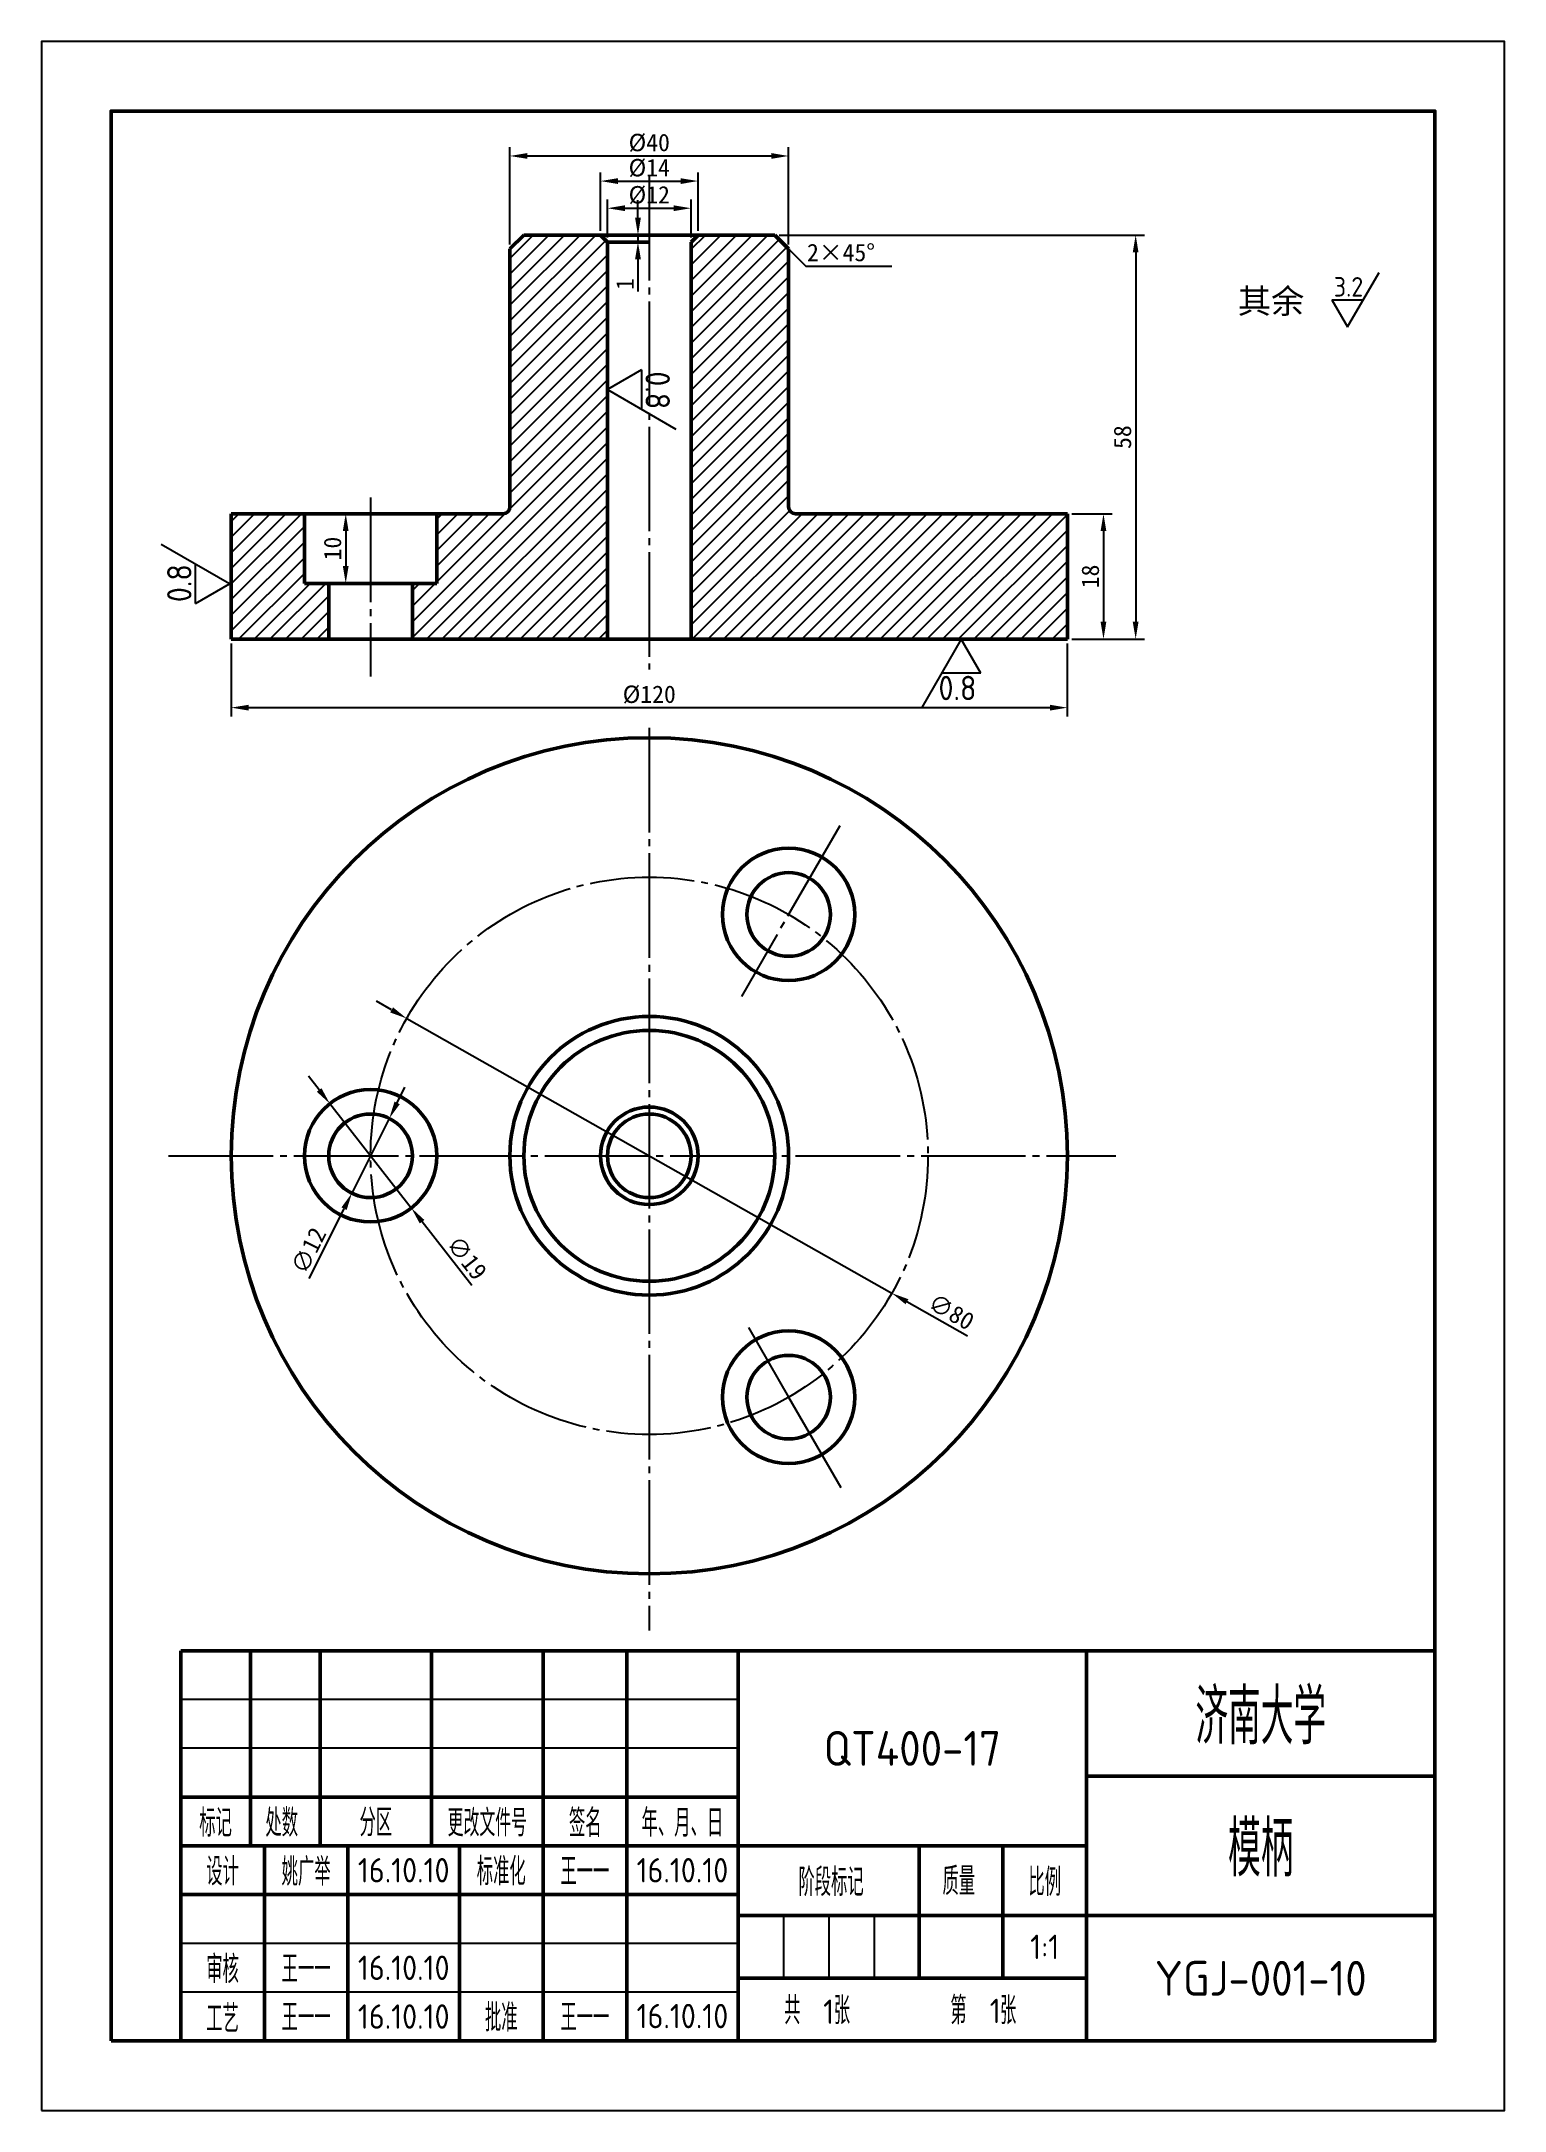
# Model space of a CAD drawing. Header units: millimetres. Extents: x 1179 to 3295, y -300 to 347.
# Drawn here: x 1676.7 to 1886.7, y -299.1 to -2.1 of the extents above; entities that cross this region are included whole.
import ezdxf
from ezdxf.enums import TextEntityAlignment as Align

# ---------------------------------------------------------------- set-up
doc = ezdxf.new("R2010")
doc.units = ezdxf.units.MM
doc.linetypes.add('点画线', pattern=[18, 15, -1, 1, -1])
for name, color, linetype in [('剖面线', 3, 'Continuous'), ('尺寸标注 @ 1', 6, 'Continuous'), ('文字', 7, 'Continuous'), ('标注', 3, 'Continuous'), ('点画线', 1, '点画线'), ('细实线', 1, 'Continuous'), ('辅助线', 4, 'Continuous')]:
    doc.layers.add(name, color=color, linetype=linetype)
doc.layers.add('粗实线', color=7, linetype='Continuous', lineweight=50)
doc.styles.add('数字直体', font='isocp.shx')
doc.styles.add('汉字长仿宋体', font='hyswlongfangsong.ttf', dxfattribs={"width": 0.67})
doc.dimstyles.new('ISO-25', dxfattribs={"dimtxt": 2.5, "dimasz": 2.5, "dimexe": 1.25, "dimexo": 0.625, "dimtad": 1, "dimdsep": 46, "dimtxsty": 'Standard', "dimcen": 2.5, "dimadec": 0, "dimazin": 0, "dimtfac": 1, "dimtmove": 0, "dimatfit": 3, "dimfxl": 1, "dimarcsym": 0})
pattern_1 = [(45, (1157.0434, -276.6742), (-1.122532, 1.122532), [])]

msp = doc.modelspace()

# ---------------------------------------------------------------- texts
at = {"layer": '文字', "insert": (1848.436, -37.608), "char_height": 3.5, "attachment_point": 1}
msp.add_mtext_dynamic_manual_height_columns('{\\fSimSun|b0|i0|c134|p2;其余}', width=15.70147, gutter_width=12.5, heights=[0], dxfattribs=at)
at = {"layer": '文字', "style": '数字直体'}
msp.add_attdef('3.2', text='3.2', height=2.8, dxfattribs=at).set_placement((1866.452, -38.711), align=Align.RIGHT)
at = {"layer": '标注', "insert": (1786.624, -31.133), "char_height": 2.5, "attachment_point": 1}
msp.add_mtext_dynamic_manual_height_columns('2{\\fSimSun|b0|i0|c134|p2;×}45%%D', width=12.08347, gutter_width=12.5, heights=[0], dxfattribs=at)
at = {"layer": '标注', "style": '数字直体'}
for rotation, p in [(270, (1763.439, -54.891)), (90, (1698.285, -77.113))]:
    msp.add_attdef('0.8', text='3.2', height=3.5, rotation=rotation, dxfattribs=at).set_placement(p, align=Align.RIGHT)
msp.add_attdef('0.8', text='3.2', height=3.5, dxfattribs=at).set_placement((1810.944, -96.642), align=Align.RIGHT)

# ---------------------------------------------------------------- blocks, each defined once
blk = doc.blocks.new('不装订A4(带注释性)')
at = {"layer": '粗实线'}
for p, q in [((0, 56), (-180, 56)), ((-180, 56), (-180, 0)), ((-180, 56), (-180, 28)), ((-170, 56), (-170, 28)), ((-160, 56), (-160, 28)), ((-144, 56), (-144, 28)), ((-128, 56), (-128, 0)), ((-116, 56), (-116, 0)), ((-100, 56), (-100, 0)), ((-50, 56), (-50, 0)), ((0, 0), (0, 56)), ((0, 38), (-50, 38)), ((-100, 35), (-180, 35)), ((-50, 28), (-180, 28)), ((-168, 28), (-168, 0)), ((-156, 28), (-156, 0)), ((-140, 28), (-140, 0)), ((-74, 28), (-74, 9)), ((-62, 28), (-62, 9)), ((-100, 21), (-180, 21)), ((0, 18), (-100, 18)), ((-50, 9), (-100, 9)), ((-180, 0), (0, 0))]:
    blk.add_line(p, q, dxfattribs=at)
blk.add_lwpolyline([(-190, 0), (0, 0), (0, 277), (-190, 277)], close=True, dxfattribs=at)
at = {"layer": '细实线'}
for p, q in [((-100, 49), (-180, 49)), ((-100, 42), (-180, 42)), ((-93.5, 18), (-93.5, 9)), ((-87, 18), (-87, 9)), ((-80.5, 18), (-80.5, 9)), ((-100, 14), (-180, 14)), ((-100, 7), (-180, 7))]:
    blk.add_line(p, q, dxfattribs=at)
at = {"layer": '辅助线'}
blk.add_lwpolyline([(-200, -10), (10, -10), (10, 287), (-200, 287)], close=True, dxfattribs=at)
at = {"layer": '文字', "style": '汉字长仿宋体', "width": 0.67}
for s, height, p in [('标记', 3.5, (-175, 31.5)), ('处数', 3.5, (-165.51, 31.5)), ('分区', 3.5, (-152, 31.5)), ('更改文件号', 3.4, (-136, 31.5)), ('签名', 3.5, (-121.94, 31.5)), ('年、月、日', 3.5, (-108, 31.5)), ('标准化', 3.5, (-134, 24.54)), ('设计', 3.5, (-174, 24.5)), ('阶段标记', 3.5, (-86.67, 23)), ('质量', 3.5, (-68.33, 23.13)), ('比例', 3.5, (-56, 23)), ('审核', 3.5, (-174, 10.5)), ('工艺', 3.5, (-174, 3.46)), ('批准', 3.5, (-134, 3.54))]:
    blk.add_text(s, height=height, dxfattribs=at).set_placement(p, align=Align.MIDDLE)
for s, p in [('共    张', (-93.4, 2.77)), ('第    张', (-69.55, 2.77))]:
    blk.add_text(s, height=3.5, dxfattribs=at).set_placement(p)
for tag, height, p in [('单位名称', 7, (-25, 47)), ('图名', 7, (-25, 28)), ('设计者', 3.5, (-162, 24.46)), ('标准化', 3.5, (-122, 24.46)), ('质量', 3.5, (-68, 13.5)), ('审核者', 3.5, (-162, 10.46)), ('工艺者', 3.5, (-162, 3.54)), ('批准者', 3.5, (-122, 3.54))]:
    blk.add_attdef(tag, text='', height=height, dxfattribs=at).set_placement(p, align=Align.MIDDLE)
at = {"layer": '文字', "style": '数字直体'}
for tag, height, p in [('45', 5, (-75, 42)), ('16.10.10', 3.5, (-148, 24.5)), ('16.10.10', 3.5, (-108, 24.5)), ('1:1', 3.5, (-56, 13.5)), ('16.10.10', 3.5, (-148, 10.5)), ('001', 5, (-25, 9)), ('1', 3.5, (-87.01, 4.2)), ('1', 3.5, (-63.1, 4.31)), ('16.10.10', 3.5, (-148, 3.5)), ('16.10.10', 3.5, (-108, 3.57))]:
    blk.add_attdef(tag, text='', height=height, dxfattribs=at).set_placement(p, align=Align.MIDDLE)
blk = doc.blocks.new('*D122')
at = {"layer": 'Defpoints', "color": 0, "transparency": 16777216}
for p in [(1718.14, -154.55), (1729.83, -169.52)]:
    blk.add_point(p, dxfattribs=at)
at = {"layer": '标注', "color": 0, "lineweight": -2, "transparency": 16777216}
for p, q in [((1716.6, -152.58), (1715.06, -150.61)), ((1718.14, -154.55), (1729.83, -169.52)), ((1738.51, -180.64), (1731.37, -171.49))]:
    blk.add_line(p, q, dxfattribs=at)
at = {"layer": '标注', "color": 0, "transparency": 16777216}
for points in [[(1716.93, -152.32), (1716.27, -152.84), (1718.14, -154.55)], [(1731.7, -171.24), (1731.04, -171.75), (1729.83, -169.52)]]:
    blk.add_solid(points, dxfattribs=at)
at = {"layer": '标注', "color": 0, "transparency": 16777216, "insert": (1737.81, -176.69), "char_height": 2.5, "attachment_point": 5, "rotation": 307.9878}
blk.add_mtext('∅19', dxfattribs=at)
blk = doc.blocks.new('*D123')
at = {"layer": 'Defpoints', "color": 0, "transparency": 16777216}
for p in [(1726.67, -156.67), (1721.3, -167.4)]:
    blk.add_point(p, dxfattribs=at)
at = {"layer": '标注', "color": 0, "lineweight": -2, "transparency": 16777216}
for p, q in [((1727.79, -154.44), (1728.91, -152.2)), ((1726.67, -156.67), (1721.3, -167.4)), ((1715.16, -179.63), (1720.17, -169.64))]:
    blk.add_line(p, q, dxfattribs=at)
at = {"layer": '标注', "color": 0, "transparency": 16777216}
for points in [[(1727.42, -154.25), (1728.17, -154.63), (1726.67, -156.67)], [(1719.8, -169.45), (1720.55, -169.82), (1721.3, -167.4)]]:
    blk.add_solid(points, dxfattribs=at)
at = {"layer": '标注', "color": 0, "transparency": 16777216, "insert": (1715.08, -175.62), "char_height": 2.5, "attachment_point": 5, "rotation": 63.3763}
blk.add_mtext('∅12', dxfattribs=at)
blk = doc.blocks.new('*D124')
at = {"layer": 'Defpoints', "color": 0, "transparency": 16777216}
for p in [(1823.98, -69.88), (1823.98, -87.88), (1829.17, -87.88)]:
    blk.add_point(p, dxfattribs=at)
at = {"layer": '标注', "color": 0, "lineweight": -2, "transparency": 16777216}
for p, q in [((1824.61, -69.88), (1830.42, -69.88)), ((1829.17, -72.38), (1829.17, -85.38)), ((1824.61, -87.88), (1830.42, -87.88))]:
    blk.add_line(p, q, dxfattribs=at)
at = {"layer": '标注', "color": 0, "transparency": 16777216}
for points in [[(1828.75, -72.38), (1829.58, -72.38), (1829.17, -69.88)], [(1828.75, -85.38), (1829.58, -85.38), (1829.17, -87.88)]]:
    blk.add_solid(points, dxfattribs=at)
at = {"layer": '标注', "color": 0, "transparency": 16777216, "insert": (1827.29, -78.88), "char_height": 2.5, "attachment_point": 5, "rotation": 90}
blk.add_mtext('18', dxfattribs=at)
blk = doc.blocks.new('*D125')
at = {"layer": 'Defpoints', "color": 0, "transparency": 16777216}
for p in [(1781.98, -29.88), (1823.98, -87.88), (1833.79, -87.88)]:
    blk.add_point(p, dxfattribs=at)
at = {"layer": '标注', "color": 0, "lineweight": -2, "transparency": 16777216}
for p, q in [((1782.61, -29.88), (1835.04, -29.88)), ((1833.79, -32.38), (1833.79, -85.38)), ((1824.61, -87.88), (1835.04, -87.88))]:
    blk.add_line(p, q, dxfattribs=at)
at = {"layer": '标注', "color": 0, "transparency": 16777216}
for points in [[(1833.37, -32.38), (1834.2, -32.38), (1833.79, -29.88)], [(1833.37, -85.38), (1834.2, -85.38), (1833.79, -87.88)]]:
    blk.add_solid(points, dxfattribs=at)
at = {"layer": '标注', "color": 0, "transparency": 16777216, "insert": (1831.91, -58.88), "char_height": 2.5, "attachment_point": 5, "rotation": 90}
blk.add_mtext('58', dxfattribs=at)
blk = doc.blocks.new('*D126')
at = {"layer": 'Defpoints', "color": 0, "transparency": 16777216}
for p in [(1756.98, -29.88), (1757.98, -30.88), (1762.36, -30.88)]:
    blk.add_point(p, dxfattribs=at)
at = {"layer": '标注', "color": 0, "lineweight": -2, "transparency": 16777216}
for p, q in [((1762.36, -27.38), (1762.36, -24.88)), ((1757.61, -29.88), (1763.61, -29.88)), ((1758.61, -30.88), (1763.61, -30.88)), ((1762.36, -29.88), (1762.36, -30.88)), ((1762.36, -33.38), (1762.36, -37.96))]:
    blk.add_line(p, q, dxfattribs=at)
at = {"layer": '标注', "color": 0, "transparency": 16777216}
for points in [[(1761.94, -27.38), (1762.78, -27.38), (1762.36, -29.88)], [(1761.94, -33.38), (1762.78, -33.38), (1762.36, -30.88)]]:
    blk.add_solid(points, dxfattribs=at)
at = {"layer": '标注', "color": 0, "transparency": 16777216, "insert": (1760.49, -36.92), "char_height": 2.5, "attachment_point": 5, "rotation": 90}
blk.add_mtext('1', dxfattribs=at)
blk = doc.blocks.new('*D127')
at = {"layer": 'Defpoints', "color": 0, "transparency": 16777216}
for p in [(1714.48, -69.88), (1714.48, -79.88), (1720.42, -79.88)]:
    blk.add_point(p, dxfattribs=at)
at = {"layer": '标注', "color": 0, "lineweight": -2, "transparency": 16777216}
for p, q in [((1715.11, -69.88), (1721.67, -69.88)), ((1720.42, -72.38), (1720.42, -77.38)), ((1715.11, -79.88), (1721.67, -79.88))]:
    blk.add_line(p, q, dxfattribs=at)
at = {"layer": '标注', "color": 0, "transparency": 16777216}
for points in [[(1720, -72.38), (1720.83, -72.38), (1720.42, -69.88)], [(1720, -77.38), (1720.83, -77.38), (1720.42, -79.88)]]:
    blk.add_solid(points, dxfattribs=at)
at = {"layer": '标注', "color": 0, "transparency": 16777216, "insert": (1718.54, -74.88), "char_height": 2.5, "attachment_point": 5, "rotation": 90}
blk.add_mtext('10', dxfattribs=at)
blk = doc.blocks.new('*D128')
at = {"layer": 'Defpoints', "color": 0, "transparency": 16777216}
for p in [(1769.98, -26.03), (1757.98, -30.88), (1769.98, -30.88)]:
    blk.add_point(p, dxfattribs=at)
at = {"layer": '标注', "color": 0, "lineweight": -2, "transparency": 16777216}
for p, q in [((1757.98, -30.25), (1757.98, -24.78)), ((1760.48, -26.03), (1767.48, -26.03)), ((1769.98, -30.25), (1769.98, -24.78))]:
    blk.add_line(p, q, dxfattribs=at)
at = {"layer": '标注', "color": 0, "transparency": 16777216}
for points in [[(1760.48, -25.61), (1760.48, -26.44), (1757.98, -26.03)], [(1767.48, -25.61), (1767.48, -26.44), (1769.98, -26.03)]]:
    blk.add_solid(points, dxfattribs=at)
at = {"layer": '标注', "color": 0, "transparency": 16777216, "insert": (1763.98, -24.15), "char_height": 2.5, "attachment_point": 5}
blk.add_mtext('%%C12', dxfattribs=at)
blk = doc.blocks.new('*D129')
at = {"layer": 'Defpoints', "color": 0, "transparency": 16777216}
for p in [(1770.98, -22.13), (1756.98, -29.88), (1770.98, -29.88)]:
    blk.add_point(p, dxfattribs=at)
at = {"layer": '标注', "color": 0, "lineweight": -2, "transparency": 16777216}
for p, q in [((1756.98, -29.25), (1756.98, -20.88)), ((1759.48, -22.13), (1768.48, -22.13)), ((1770.98, -29.25), (1770.98, -20.88))]:
    blk.add_line(p, q, dxfattribs=at)
at = {"layer": '标注', "color": 0, "transparency": 16777216}
for points in [[(1759.48, -21.72), (1759.48, -22.55), (1756.98, -22.13)], [(1768.48, -21.72), (1768.48, -22.55), (1770.98, -22.13)]]:
    blk.add_solid(points, dxfattribs=at)
at = {"layer": '标注', "color": 0, "transparency": 16777216, "insert": (1763.98, -20.26), "char_height": 2.5, "attachment_point": 5}
blk.add_mtext('%%c14', dxfattribs=at)
blk = doc.blocks.new('*D130')
at = {"layer": 'Defpoints', "color": 0, "transparency": 16777216}
for p in [(1783.98, -18.53), (1743.98, -31.88), (1783.98, -31.88)]:
    blk.add_point(p, dxfattribs=at)
at = {"layer": '标注', "color": 0, "lineweight": -2, "transparency": 16777216}
for p, q in [((1743.98, -31.25), (1743.98, -17.28)), ((1783.98, -31.25), (1783.98, -17.28)), ((1746.48, -18.53), (1781.48, -18.53))]:
    blk.add_line(p, q, dxfattribs=at)
at = {"layer": '标注', "color": 0, "transparency": 16777216}
for points in [[(1746.48, -18.11), (1746.48, -18.94), (1743.98, -18.53)], [(1781.48, -18.11), (1781.48, -18.94), (1783.98, -18.53)]]:
    blk.add_solid(points, dxfattribs=at)
at = {"layer": '标注', "color": 0, "transparency": 16777216, "insert": (1763.98, -16.65), "char_height": 2.5, "attachment_point": 5}
blk.add_mtext('%%C40', dxfattribs=at)
blk = doc.blocks.new('*D131')
at = {"layer": 'Defpoints', "color": 0, "transparency": 16777216}
for p in [(1703.98, -87.88), (1823.98, -87.88), (1823.98, -97.71)]:
    blk.add_point(p, dxfattribs=at)
at = {"layer": '标注', "color": 0, "lineweight": -2, "transparency": 16777216}
for p, q in [((1703.98, -88.5), (1703.98, -98.96)), ((1823.98, -88.5), (1823.98, -98.96)), ((1706.48, -97.71), (1821.48, -97.71))]:
    blk.add_line(p, q, dxfattribs=at)
at = {"layer": '标注', "color": 0, "transparency": 16777216}
for points in [[(1706.48, -97.3), (1706.48, -98.13), (1703.98, -97.71)], [(1821.48, -97.3), (1821.48, -98.13), (1823.98, -97.71)]]:
    blk.add_solid(points, dxfattribs=at)
at = {"layer": '标注', "color": 0, "transparency": 16777216, "insert": (1763.98, -95.84), "char_height": 2.5, "attachment_point": 5}
blk.add_mtext('%%C120', dxfattribs=at)
blk = doc.blocks.new('*D132')
at = {"layer": 'Defpoints', "color": 0, "transparency": 16777216}
for p in [(1729.18, -142.33), (1798.79, -181.75)]:
    blk.add_point(p, dxfattribs=at)
at = {"layer": '标注', "color": 0, "lineweight": -2, "transparency": 16777216}
for p, q in [((1727, -141.09), (1724.83, -139.86)), ((1729.18, -142.33), (1798.79, -181.75)), ((1809.67, -187.91), (1800.96, -182.98))]:
    blk.add_line(p, q, dxfattribs=at)
at = {"layer": '标注', "color": 0, "transparency": 16777216}
for points in [[(1727.21, -140.73), (1726.8, -141.46), (1729.18, -142.33)], [(1801.17, -182.62), (1800.76, -183.34), (1798.79, -181.75)]]:
    blk.add_solid(points, dxfattribs=at)
at = {"layer": '标注', "color": 0, "transparency": 16777216, "insert": (1807.33, -184.43), "char_height": 2.5, "attachment_point": 5, "rotation": 330.475}
blk.add_mtext('∅80', dxfattribs=at)

# ---------------------------------------------------------------- dimensions: what is measured, and where the dimension line sits
at = {"layer": '标注'}
for base, p1, p2, text, picture, middle in [((1783.984, -18.528), (1743.984, -31.879), (1783.984, -31.879), '%%C<>', '*D130', (1763.984, -16.653)), ((1770.984, -22.132), (1756.984, -29.879), (1770.984, -29.879), '%%c14', '*D129', (1763.984, -20.257))]:
    dim = msp.add_linear_dim(base=base, p1=p1, p2=p2, text=text, dimstyle='ISO-25', dxfattribs=at)
    dim.commit()
    dim.dimension.update_dxf_attribs({"geometry": picture, "text_midpoint": middle})
for base, p1, p2, text, picture, middle in [((1769.984, -26.027), (1757.984, -30.879), (1769.984, -30.879), '%%C<>', '*D128', (1763.984, -26.027)), ((1823.984, -97.713), (1703.984, -87.879), (1823.984, -87.879), '%%C120', '*D131', (1763.984, -97.713))]:
    dim = msp.add_linear_dim(base=base, p1=p1, p2=p2, text=text, dimstyle='ISO-25', dxfattribs=at)
    dim.commit()
    dim.dimension.update_dxf_attribs({"geometry": picture, "text_midpoint": middle, "dimtype": 160})
for base, p1, p2, picture, middle in [((1762.361, -30.879), (1756.984, -29.879), (1757.984, -30.879), '*D126', (1762.361, -36.921)), ((1833.785, -87.879), (1781.984, -29.879), (1823.984, -87.879), '*D125', (1833.785, -58.879)), ((1829.166, -87.879), (1823.984, -69.879), (1823.984, -87.879), '*D124', (1829.166, -78.879))]:
    dim = msp.add_linear_dim(base=base, p1=p1, p2=p2, angle=90, dimstyle='ISO-25', dxfattribs=at)
    dim.commit()
    dim.dimension.update_dxf_attribs({"geometry": picture, "text_midpoint": middle, "dimtype": 160})
dim = msp.add_linear_dim(base=(1720.416, -79.879), p1=(1714.484, -69.879), p2=(1714.484, -79.879), angle=90, dimstyle='ISO-25', dxfattribs=at)
dim.commit()
dim.dimension.update_dxf_attribs({"geometry": '*D127', "text_midpoint": (1718.541, -74.879)})
dim = msp.add_diameter_dim_2p(p1=(1729.178, -142.325), p2=(1798.79, -181.749), dimstyle='ISO-25', dxfattribs=at)
dim.commit()
dim.dimension.update_dxf_attribs({"geometry": '*D132', "text_midpoint": (1807.327, -184.43)})
for p1, p2, picture, middle in [((1718.137, -154.55), (1729.831, -169.525), '*D122', (1736.33, -177.846)), ((1726.673, -156.673), (1721.295, -167.401), '*D123', (1716.752, -176.465))]:
    dim = msp.add_diameter_dim_2p(p1=p1, p2=p2, dimstyle='ISO-25', dxfattribs=at)
    dim.commit()
    dim.dimension.update_dxf_attribs({"geometry": picture, "text_midpoint": middle, "dimtype": 163})

# ---------------------------------------------------------------- hatches: boundary and pattern name
at = {"layer": '剖面线'}
h = msp.add_hatch(dxfattribs=at)
h.set_pattern_fill('ANSI31', color=256, scale=0.5)
h.set_pattern_definition(pattern_1)
h.paths.add_polyline_path([(1703.984, -87.879), (1717.984, -87.879), (1717.984, -79.879), (1714.484, -79.879), (1714.484, -69.879), (1707.879, -69.879), (1703.984, -69.879)])
h.paths.add_polyline_path([(1742.984, -69.879), (1733.484, -69.879), (1733.484, -79.879), (1729.984, -79.879), (1729.984, -87.879), (1757.984, -87.879), (1757.984, -30.879), (1756.984, -29.879), (1745.984, -29.879), (1743.984, -31.879), (1743.984, -68.879, -0.4142136)])
h = msp.add_hatch(dxfattribs=at)
h.set_pattern_fill('ANSI31', color=256, scale=0.5)
h.set_pattern_definition(pattern_1)
h.paths.add_polyline_path([(1783.984, -31.879), (1781.984, -29.879), (1770.984, -29.879), (1769.984, -30.879), (1769.984, -87.879), (1823.984, -87.879), (1823.984, -69.879), (1784.984, -69.879, -0.4142136), (1783.984, -68.879)])

# ---------------------------------------------------------------- linework, layer by layer
at = {"layer": '文字'}
for p, q in [((1864.189, -43.075), (1868.715, -35.235)), ((1861.926, -39.155), (1866.452, -39.155)), ((1861.926, -39.155), (1864.189, -43.075))]:
    msp.add_line(p, q, dxfattribs=at)
at = {"layer": '标注'}
for p, q in [((1783.984, -31.879), (1786.455, -34.351)), ((1786.455, -34.351), (1798.772, -34.351)), ((1762.884, -49.233), (1757.984, -52.062)), ((1762.884, -49.233), (1762.884, -54.891)), ((1757.984, -52.062), (1767.784, -57.72)), ((1703.739, -79.942), (1693.939, -74.284)), ((1698.839, -82.771), (1698.839, -77.113)), ((1698.839, -82.771), (1703.739, -79.942)), ((1808.751, -87.879), (1803.093, -97.679)), ((1811.58, -92.779), (1808.751, -87.879)), ((1811.58, -92.779), (1805.922, -92.779))]:
    msp.add_line(p, q, dxfattribs=at)
at = {"layer": '点画线'}
for p, q in [((1763.984, -21.398), (1763.984, -92.231)), ((1723.984, -67.569), (1723.984, -93.224)), ((1763.984, -100.609), (1763.984, -230.172)), ((1791.337, -114.661), (1777.196, -139.154)), ((1694.989, -162.037), (1830.959, -162.037)), ((1778.224, -186.702), (1783.984, -196.678)), ((1783.984, -196.678), (1791.93, -210.441))]:
    msp.add_line(p, q, dxfattribs=at)
msp.add_circle((1763.984, -162.037), 40, dxfattribs=at)
at = {"layer": '粗实线'}
for p, q in [((1745.984, -29.879), (1743.984, -31.879)), ((1743.984, -68.879), (1743.984, -31.879)), ((1745.984, -29.879), (1768.984, -29.879)), ((1756.984, -29.879), (1757.984, -30.879)), ((1757.984, -30.879), (1757.984, -87.879)), ((1763.984, -30.879), (1757.984, -30.879)), ((1768.984, -29.879), (1781.984, -29.879)), ((1770.984, -29.879), (1769.984, -30.879)), ((1769.984, -30.879), (1769.984, -87.879)), ((1781.984, -29.879), (1783.984, -31.879)), ((1783.984, -31.879), (1783.984, -68.879)), ((1703.984, -69.879), (1742.984, -69.879)), ((1703.984, -87.879), (1703.984, -69.879)), ((1723.984, -69.879), (1707.879, -69.879)), ((1714.484, -79.879), (1714.484, -69.879)), ((1733.484, -79.879), (1733.484, -69.879)), ((1784.984, -69.879), (1823.984, -69.879)), ((1823.984, -69.879), (1823.984, -87.879)), ((1717.984, -79.879), (1714.484, -79.879)), ((1717.984, -79.879), (1717.984, -87.879)), ((1717.984, -79.879), (1729.984, -79.879)), ((1729.984, -79.879), (1729.984, -87.879)), ((1729.984, -79.879), (1733.484, -79.879)), ((1703.984, -87.879), (1728.984, -87.879)), ((1728.984, -87.879), (1768.984, -87.879)), ((1769.984, -87.879), (1768.984, -87.879)), ((1769.984, -87.879), (1823.984, -87.879))]:
    msp.add_line(p, q, dxfattribs=at)
for centre, radius in [((1763.984, -162.037), 60), ((1783.984, -127.396), 9.5), ((1783.984, -127.396), 6), ((1763.984, -162.037), 20), ((1763.984, -162.037), 18), ((1723.984, -162.037), 9.5), ((1723.984, -162.037), 6), ((1763.984, -162.037), 7), ((1763.984, -162.037), 6), ((1783.984, -196.678), 9.5), ((1783.984, -196.678), 6)]:
    msp.add_circle(centre, radius, dxfattribs=at)
for centre, start, end in [((1742.984, -68.879), 270, 0), ((1784.984, -68.879), 180, 270)]:
    msp.add_arc(centre, 1, start, end, dxfattribs=at)

# ---------------------------------------------------------------- block references
at = {"layer": '尺寸标注 @ 1'}
ref = msp.add_blockref('不装订A4(带注释性)', (1876.739, -289.082), dxfattribs=at)
ref.add_attrib('工艺者', '王一一', dxfattribs={"layer": '文字', "height": 3.5, "style": '汉字长仿宋体', "width": 0.67}).set_placement((1714.739, -285.546), align=Align.MIDDLE)
ref.add_attrib('审核者', '王一一', dxfattribs={"layer": '文字', "height": 3.5, "style": '汉字长仿宋体', "width": 0.67}).set_placement((1714.739, -278.618), align=Align.MIDDLE)
ref.add_attrib('设计者', '姚广举', dxfattribs={"layer": '文字', "height": 3.5, "style": '汉字长仿宋体', "width": 0.67}).set_placement((1714.739, -264.618), align=Align.MIDDLE)
ref.add_attrib('16.10.10', '16.10.10', dxfattribs={"layer": '文字', "height": 3.5, "style": '数字直体'}).set_placement((1728.739, -264.582), align=Align.MIDDLE)
ref.add_attrib('批准者', '王一一', dxfattribs={"layer": '文字', "height": 3.5, "style": '汉字长仿宋体', "width": 0.67}).set_placement((1754.739, -285.546), align=Align.MIDDLE)
ref.add_attrib('标准化', '王一一', dxfattribs={"layer": '文字', "height": 3.5, "style": '汉字长仿宋体', "width": 0.67}).set_placement((1754.739, -264.618), align=Align.MIDDLE)
ref.add_attrib('1:1', '1:1', dxfattribs={"layer": '文字', "height": 3.5, "style": '数字直体'}).set_placement((1820.739, -275.582), align=Align.MIDDLE)
ref.add_attrib('1', '1', dxfattribs={"layer": '文字', "height": 3.5, "style": '数字直体'}).set_placement((1789.733, -284.882), align=Align.MIDDLE)
ref.add_attrib('1', '1', dxfattribs={"layer": '文字', "height": 3.5, "style": '数字直体'}).set_placement((1813.638, -284.771), align=Align.MIDDLE)
ref.add_attrib('16.10.10', '16.10.10', dxfattribs={"layer": '文字', "height": 3.5, "style": '数字直体'}).set_placement((1728.739, -278.582), align=Align.MIDDLE)
ref.add_attrib('16.10.10', '16.10.10', dxfattribs={"layer": '文字', "height": 3.5, "style": '数字直体'}).set_placement((1728.739, -285.582), align=Align.MIDDLE)
ref.add_attrib('16.10.10', '16.10.10', dxfattribs={"layer": '文字', "height": 3.5, "style": '数字直体'}).set_placement((1768.739, -264.582), align=Align.MIDDLE)
ref.add_attrib('16.10.10', '16.10.10', dxfattribs={"layer": '文字', "height": 3.5, "style": '数字直体'}).set_placement((1768.739, -285.51), align=Align.MIDDLE)
ref.add_attrib('单位名称', '济南大学', dxfattribs={"layer": '文字', "height": 7, "style": '汉字长仿宋体', "width": 0.67}).set_placement((1851.739, -242.082), align=Align.MIDDLE)
ref.add_attrib('图名', '模柄', dxfattribs={"layer": '文字', "height": 7, "style": '汉字长仿宋体', "width": 0.67}).set_placement((1851.739, -261.082), align=Align.MIDDLE)
ref.add_attrib('001', 'YGJ-001-10', dxfattribs={"layer": '文字', "height": 5, "style": '数字直体'}).set_placement((1851.739, -280.082), align=Align.MIDDLE)
ref.add_attrib('45', 'QT400-17', dxfattribs={"layer": '文字', "height": 5, "style": '数字直体'}).set_placement((1801.739, -247.082), align=Align.MIDDLE)

msp.set_redraw_order([(e.dxf.handle, doc.entitydb.next_handle()) for e in msp.query("TEXT MTEXT ATTDEF DIMENSION ARC_DIMENSION")])  # texts and dimensions are drawn at this point

doc.saveas('drawing.dxf')
